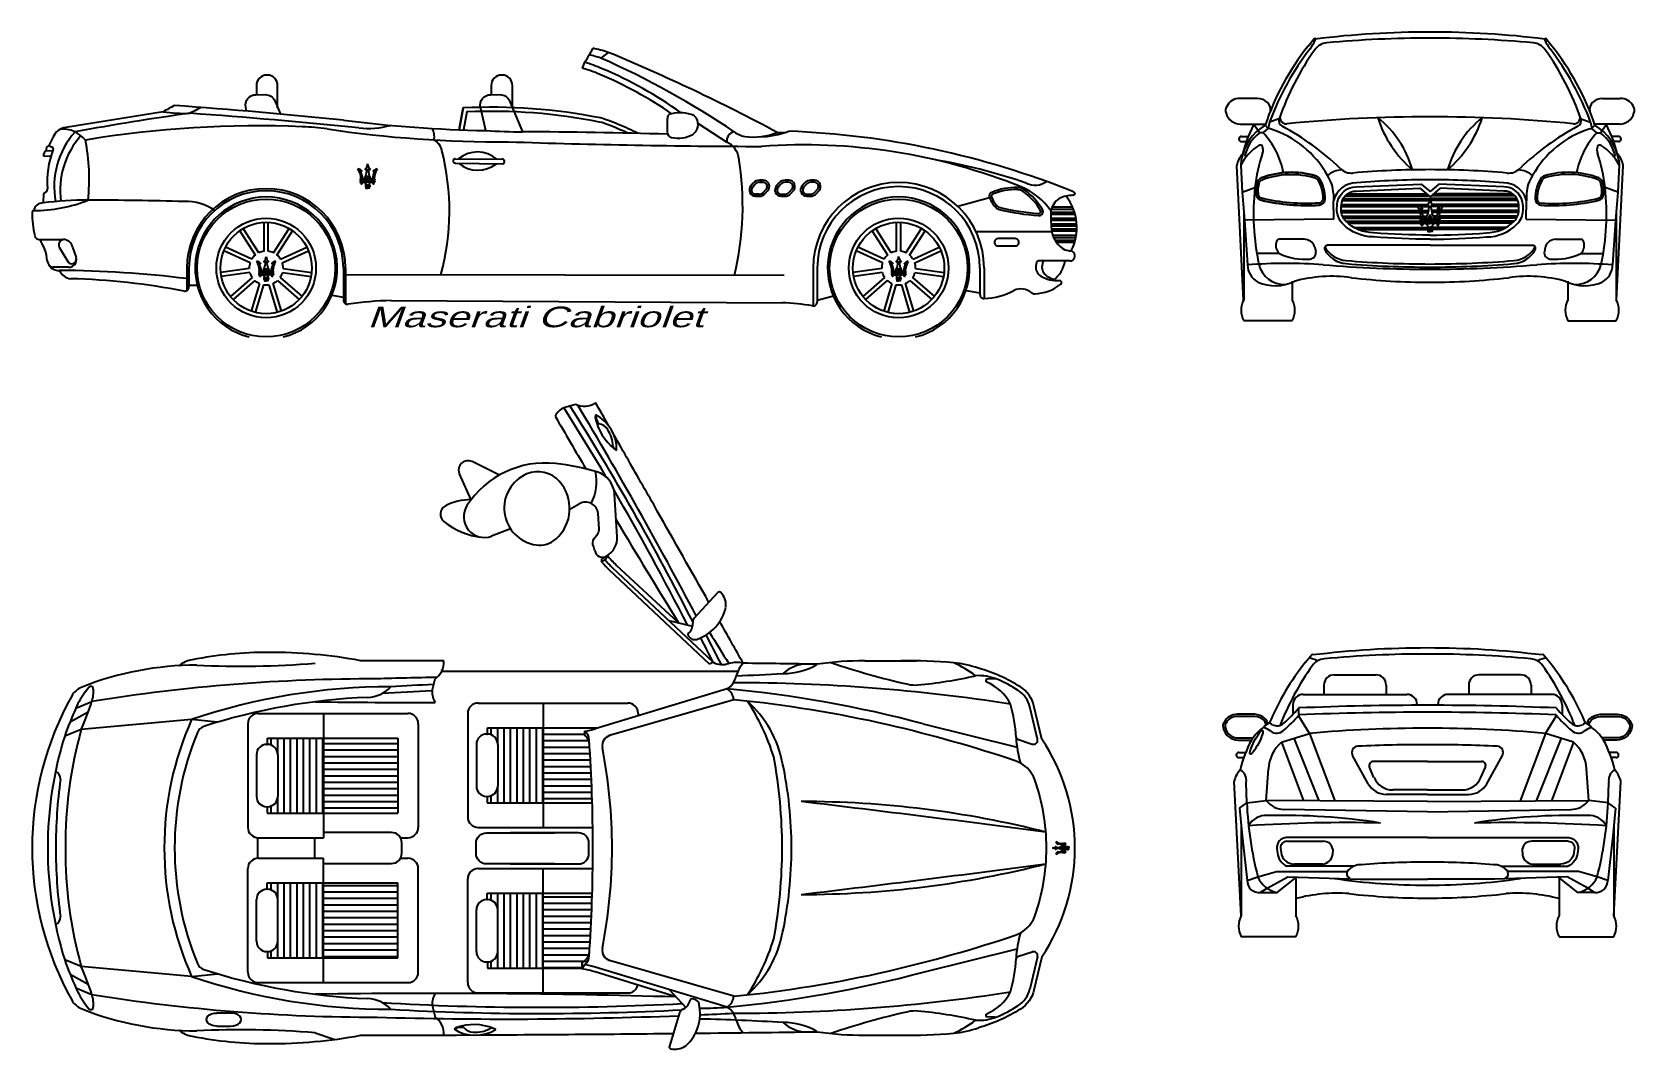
# Model space of a CAD drawing. Header units: millimetres. Extents: x 3916.07 to 3923.84, y 13081.45 to 13086.38.
import ezdxf

# ---------------------------------------------------------------- set-up
doc = ezdxf.new("R2010")
doc.units = ezdxf.units.MM
doc.layers.add('AUTOMOBILI', color=7, linetype='Continuous')
doc.layers.add('OMBRA', color=8, linetype='Continuous')
doc.layers.get('OMBRA').off()
doc.styles.add('MASERATI', font='', dxfattribs={"width": 1.5, "oblique": 20})
doc.styles.get('MASERATI').set_extended_font_data('Amaze')

# ---------------------------------------------------------------- blocks, each defined once
blk = doc.blocks.new('LOGO_MASERATI')
at = {"layer": 'AUTOMOBILI'}
for p, q in [((-0.64, -0.42), (-0.86, -0.42)), ((-0.51, -0.87), (0, -0.87)), ((-0.51, -0.88), (-0.51, -0.87)), ((-0.18, -0.42), (-0.41, -0.42)), ((-0.21, -1.23), (0, -1.23)), ((0.51, -0.87), (0, -0.87)), ((0.21, -1.23), (0, -1.23)), ((0.18, -0.42), (0.41, -0.42)), ((0.51, -0.88), (0.51, -0.87)), ((0.64, -0.42), (0.86, -0.42))]:
    blk.add_line(p, q, dxfattribs=at)
for points in [[(0, -0.49), (-0.94, -0.49), (-0.94, -0.55), (0, -0.55)], [(0, -0.77), (-0.94, -0.77), (-0.94, -0.83), (0, -0.83)], [(-0.85, -1.04), (-0.85, -0.87), (-0.64, -0.87)], [(0, -0.62), (-0.84, -0.62), (-0.84, -0.68), (0, -0.68)], [(0, -1.26), (-0.29, -1.26), (-0.29, -1.42), (0, -1.42)], [(0, -1.47), (-0.22, -1.47), (-0.22, -1.64), (0, -1.64)], [(0, -0.49), (0.94, -0.49), (0.94, -0.55), (0, -0.55)], [(0, -0.62), (0.84, -0.62), (0.84, -0.68), (0, -0.68)], [(0, -0.77), (0.94, -0.77), (0.94, -0.83), (0, -0.83)], [(0, -1.26), (0.29, -1.26), (0.29, -1.42), (0, -1.42)], [(0, -1.47), (0.22, -1.47), (0.22, -1.64), (0, -1.64)], [(0.85, -1.04), (0.85, -0.87), (0.64, -0.87)]]:
    blk.add_lwpolyline(points, dxfattribs=at)
for centre, radius, start, end in [((-3.18, -0.43), 2.32, 0.119, 33.7705), ((-1.28, 0.21), 0.65, 25.1698, 87.6349), ((-2.44, -0.44), 1.8, 0.4007, 34.3845), ((-0.96, 0.12), 0.454, 53.1726, 89.3862), ((-2.82, 0.88), 2.74, 331.5314, 0), ((-0.99, 1.55), 0.995, 309.4494, 357.0973), ((-0.53, 1.69), 0.923, 280.4418, 299.1273), ((0.99, 1.55), 0.995, 182.9027, 230.5506), ((2.82, 0.88), 2.74, 180, 208.4686), ((0.53, 1.69), 0.923, 240.8727, 259.5582), ((2.44, -0.44), 1.8, 145.6155, 179.5993), ((1.28, 0.21), 0.65, 92.3651, 154.8302), ((0.96, 0.12), 0.454, 90.6138, 126.8274), ((3.18, -0.43), 2.32, 146.2295, 179.881), ((-0.8, -0.89), 0.164, 252.1966, 5.8763), ((-0.49, -1.16), 0.28, 346.0741, 94.2612), ((-1.09, 0.21), 1.11, 324.798, 348.8001), ((1.09, 0.21), 1.11, 191.1999, 215.202), ((0.49, -1.16), 0.28, 85.7388, 193.9259), ((0.8, -0.89), 0.164, 174.1237, 287.8034)]:
    blk.add_arc(centre, radius, start, end, dxfattribs=at)
blk = doc.blocks.new('MAS_CABR_PIANTA')
at = {"layer": 'AUTOMOBILI'}
h = blk.add_hatch(dxfattribs=at)
h.set_pattern_fill('ANSI31', color=256, scale=0.25, angle=45, style=0)
h.set_pattern_definition([(90, (0.29417, 0.05), (-0.03125, 7e-18), [])])
h.paths.add_polyline_path([(-2.5754, 0.582), (-2.8464, 0.582), (-2.8464, 0.552, -0.414214), (-2.7964, 0.502), (-2.7964, 0.3, -0.414214), (-2.8464, 0.25), (-2.848, 0.25), (-2.848, 0.2184), (-2.5754, 0.2184)])
h = blk.add_hatch(dxfattribs=at)
h.set_pattern_fill('ANSI31', color=256, scale=0.25, angle=45, style=0)
h.set_pattern_definition([(90, (-0.771344, -2e-15), (-0.03125, 7e-18), [])])
h.paths.add_polyline_path([(-3.6409, 0.532), (-3.9119, 0.532), (-3.9119, 0.502, -0.414214), (-3.8619, 0.452), (-3.8619, 0.25, -0.414214), (-3.9119, 0.2), (-3.9135, 0.2), (-3.9135, 0.1684), (-3.6409, 0.1684)])
h = blk.add_hatch(dxfattribs=at)
h.set_pattern_fill('ANSI31', color=256, scale=0.25, angle=135, style=0)
h.set_pattern_definition([(180, (-0.771344, -2e-15), (-7e-18, -0.03125), [])])
h.paths.add_polyline_path([(-3.6409, 0.1684), (-3.2807, 0.1684), (-3.2807, 0.532), (-3.6409, 0.532)])
h = blk.add_hatch(dxfattribs=at)
h.set_pattern_fill('ANSI31', color=256, scale=0.25, angle=45, style=0)
h.set_pattern_definition([(270, (-0.771344, -1e-15), (-0.03125, -7e-18), [])])
h.paths.add_polyline_path([(-3.6409, -0.1684), (-3.9135, -0.1684), (-3.9135, -0.2), (-3.9119, -0.2, -0.414214), (-3.8619, -0.25), (-3.8619, -0.452, -0.414214), (-3.9119, -0.502), (-3.9119, -0.532), (-3.6409, -0.532)])
h = blk.add_hatch(dxfattribs=at)
h.set_pattern_fill('ANSI31', color=256, scale=0.25, angle=135, style=0)
h.set_pattern_definition([(180, (-0.771344, -1e-15), (-7e-18, 0.03125), [])])
h.paths.add_polyline_path([(-3.6409, -0.532), (-3.2807, -0.532), (-3.2807, -0.1684), (-3.6409, -0.1684)])
h = blk.add_hatch(dxfattribs=at)
h.set_pattern_fill('ANSI31', color=256, scale=0.25, angle=45, style=0)
h.set_pattern_definition([(270, (0.29417, -0.05), (-0.03125, -7e-18), [])])
h.paths.add_polyline_path([(-2.5754, -0.2184), (-2.848, -0.2184), (-2.848, -0.25), (-2.8464, -0.25, -0.414214), (-2.7964, -0.3), (-2.7964, -0.502, -0.414214), (-2.8464, -0.552), (-2.8464, -0.582), (-2.5754, -0.582)])
for p, q in [((-2.4764, 2.1332), (-2.4193, 2.1497)), ((-2.788, 1.8065), (-2.9206, 1.8715)), ((-2.925, 1.6872), (-2.9817, 1.8121)), ((-2.2176, 1.5086), (-2.2302, 1.7141)), ((-2.4477, 1.6408), (-2.401, 1.6675)), ((-2.3045, 1.5467), (-2.3102, 1.6196)), ((-2.7342, 1.5453), (-2.8264, 1.5107)), ((-2.3304, 1.4977), (-2.3116, 1.5225)), ((-2.2652, 1.416), (-2.2925, 1.4003)), ((-2.2652, 1.416), (-2.2765, 1.3953)), ((-2.2765, 1.3953), (-2.293, 1.3858)), ((-1.7696, 0.8899), (-2.2561, 1.3474)), ((-1.7531, 0.8994), (-2.2396, 1.3569)), ((-1.9199, 1.0904), (-2.2201, 1.3684)), ((-1.844, 1.1136), (-1.7294, 1.2372)), ((-1.9678, 1.1014), (-1.8521, 1.0749)), ((-3.0674, 0.857), (-1.6326, 0.857)), ((-1.7531, 0.8994), (-1.7696, 0.8899)), ((-1.0173, 0.9068), (-0.7669, 0.9068)), ((-4.7929, 0.7579), (-4.7769, 0.7783)), ((-3.1142, 0.7611), (-3.0999, 0.8187)), ((-0.3876, 0.8198), (-0.4246, 0.818)), ((-4.8395, 0.6779), (-4.7629, 0.7099)), ((-2.8914, 0.702), (-2.1657, 0.702)), ((-2.5754, 0.702), (-2.5754, 0.1)), ((-1.684, 0.7705), (-2.3235, 0.578)), ((-1.6523, 0.7184), (-2.2541, 0.5444)), ((-4.8682, 0.611), (-4.7797, 0.6591)), ((-4.2791, 0.6221), (-4.8138, 0.5745)), ((-3.9569, 0.652), (-3.2312, 0.652)), ((-3.6409, 0.652), (-3.6409, 0.05)), ((-2.9414, 0.652), (-2.9414, 0.15)), ((-2.1157, 0.652), (-2.1157, 0.6405)), ((-0.1812, 0.527), (-0.2179, 0.6833)), ((-4.8138, 0.5745), (-4.8943, 0.5418)), ((-4.0069, 0.602), (-4.0069, 0.1)), ((-3.1812, 0.602), (-3.1812, 0.1)), ((-2.8495, 0.552), (-2.8464, 0.552)), ((-2.8464, 0.582), (-2.3854, 0.582)), ((-2.8464, 0.552), (-2.8464, 0.582)), ((-2.3126, 0.5812), (-2.5754, 0.5812)), ((-2.3751, 0.55), (-2.5754, 0.55)), ((-2.3751, 0.5652), (-2.3751, 0.5462)), ((-0.7357, 0.6014), (-0.2803, 0.4888)), ((-3.915, 0.502), (-3.9119, 0.502)), ((-3.9119, 0.532), (-3.2807, 0.532)), ((-3.9119, 0.502), (-3.9119, 0.532)), ((-3.2807, 0.532), (-3.2807, 0.1684)), ((-2.8995, 0.502), (-2.8995, 0.3)), ((-2.7964, 0.502), (-2.7964, 0.3)), ((-2.3527, 0.5187), (-2.5754, 0.5187)), ((-2.3507, 0.4875), (-2.5754, 0.4875)), ((-0.2783, 0.5264), (-0.2068, 0.5034)), ((-3.965, 0.452), (-3.965, 0.25)), ((-3.8619, 0.452), (-3.8619, 0.25)), ((-2.3488, 0.4562), (-2.5754, 0.4562)), ((-2.347, 0.425), (-2.5754, 0.425)), ((-2.3453, 0.3937), (-2.5754, 0.3937)), ((-2.3438, 0.3625), (-2.5754, 0.3625)), ((-2.3424, 0.3312), (-2.5754, 0.3312)), ((-2.8495, 0.25), (-2.8464, 0.25)), ((-2.848, 0.25), (-2.848, 0.2184)), ((-2.3411, 0.3), (-2.5754, 0.3)), ((-2.34, 0.2687), (-2.5754, 0.2687)), ((-2.3389, 0.2375), (-2.5754, 0.2375)), ((-3.915, 0.2), (-3.9119, 0.2)), ((-3.9135, 0.2), (-3.9135, 0.1684)), ((-3.9135, 0.1684), (-3.2807, 0.1684)), ((-2.848, 0.2184), (-2.3384, 0.2184)), ((-2.8914, 0.1), (-2.3359, 0.1)), ((-3.9569, 0.05), (-3.6409, 0.05)), ((-3.6829, -0.05), (-3.6829, 0.05)), ((-3.2675, 0.05), (-3.2312, 0.05)), ((-3.9569, -0.05), (-3.6409, -0.05)), ((-3.6409, -0.652), (-3.6409, -0.05)), ((-3.2675, -0.05), (-3.2312, -0.05)), ((-4.0069, -0.602), (-4.0069, -0.1)), ((-3.1812, -0.602), (-3.1812, -0.1)), ((-2.9414, -0.652), (-2.9414, -0.15)), ((-2.8914, -0.1), (-2.3359, -0.1)), ((-2.5754, -0.702), (-2.5754, -0.1)), ((-3.915, -0.2), (-3.9119, -0.2)), ((-3.9135, -0.1684), (-3.2807, -0.1684)), ((-3.9135, -0.2), (-3.9135, -0.1684)), ((-3.2807, -0.532), (-3.2807, -0.1684)), ((-2.848, -0.2184), (-2.3384, -0.2184)), ((-2.848, -0.25), (-2.848, -0.2184)), ((-3.965, -0.452), (-3.965, -0.25)), ((-3.8619, -0.452), (-3.8619, -0.25)), ((-2.8995, -0.502), (-2.8995, -0.3)), ((-2.8495, -0.25), (-2.8464, -0.25)), ((-2.7964, -0.502), (-2.7964, -0.3)), ((-2.3389, -0.2375), (-2.5754, -0.2375)), ((-2.34, -0.2687), (-2.5754, -0.2687)), ((-2.3411, -0.3), (-2.5754, -0.3)), ((-2.3424, -0.3312), (-2.5754, -0.3312)), ((-2.3438, -0.3625), (-2.5754, -0.3625)), ((-2.3453, -0.3937), (-2.5754, -0.3937)), ((-2.347, -0.425), (-2.5754, -0.425)), ((-2.3488, -0.4562), (-2.5754, -0.4562)), ((-4.8138, -0.5745), (-4.8943, -0.5418)), ((-3.915, -0.502), (-3.9119, -0.502)), ((-3.9119, -0.502), (-3.9119, -0.532)), ((-3.9119, -0.532), (-3.2807, -0.532)), ((-2.3507, -0.4875), (-2.5754, -0.4875)), ((-2.3527, -0.5187), (-2.5754, -0.5187)), ((-0.7357, -0.6014), (-0.2803, -0.4888)), ((-0.2783, -0.5264), (-0.2068, -0.5034)), ((-0.1812, -0.527), (-0.2179, -0.6833)), ((-4.8682, -0.611), (-4.7797, -0.6591)), ((-4.2791, -0.6221), (-4.8138, -0.5745)), ((-2.8495, -0.552), (-2.8464, -0.552)), ((-2.8464, -0.552), (-2.8464, -0.582)), ((-2.8464, -0.582), (-2.3854, -0.582)), ((-2.3608, -0.55), (-2.5754, -0.55)), ((-2.3849, -0.5812), (-2.5754, -0.5812)), ((-2.3874, -0.5853), (-2.3874, -0.5539)), ((-2.3874, -0.5853), (-2.3751, -0.5652)), ((-1.9328, -0.7216), (-2.3237, -0.6006)), ((-1.684, -0.7705), (-2.3235, -0.578)), ((-1.6523, -0.7184), (-2.2541, -0.5444)), ((-4.8395, -0.6779), (-4.7629, -0.7099)), ((-3.9569, -0.652), (-3.2312, -0.652)), ((-1.9663, -0.6855), (-1.8854, -0.7726)), ((-4.7929, -0.7579), (-4.7769, -0.7783)), ((-3.1142, -0.7611), (-3.0999, -0.8187)), ((-2.8914, -0.702), (-2.1657, -0.702)), ((-4.0897, -0.7998), (-4.1569, -0.7998)), ((-1.9149, -0.7989), (-1.9647, -0.9599)), ((-0.3876, -0.8198), (-0.4246, -0.818)), ((-4.1569, -0.8625), (-4.0901, -0.8625)), ((-3.6811, -0.8946), (-3.5857, -0.9271)), ((-1.0173, -0.9068), (-0.7669, -0.9068))]:
    blk.add_line(p, q, dxfattribs=at)
for points in [[(-0.1606, 0.5269), (-0.1984, 0.6879, 0.196354), (-0.2642, 0.7803, 0.07245), (-0.4664, 0.8705)], [(-3.6409, -0.075), (-3.3108, -0.075, 0.414214), (-3.2608, -0.025), (-3.2608, 0.025, 0.414214), (-3.3108, 0.075), (-3.6409, 0.075)], [(-2.5214, -0.077), (-2.8515, -0.077, -0.414214), (-2.9015, -0.027), (-2.9015, 0.023, -0.414214), (-2.8515, 0.073), (-2.5214, 0.073)], [(-2.7345, -0.077), (-2.4044, -0.077, 0.414214), (-2.3544, -0.027), (-2.3544, 0.023, 0.414214), (-2.4044, 0.073), (-2.7345, 0.073)], [(-0.1606, -0.5269), (-0.1984, -0.6879, -0.196354), (-0.2642, -0.7803, -0.07245), (-0.4664, -0.8705)]]:
    blk.add_lwpolyline(points, format="xyb", dxfattribs=at)
blk.add_lwpolyline([(-3.9608, 0.0502), (-3.9608, -0.0502)], dxfattribs=at)
for centre, radius, start, end in [((-2.4324, 2.047), 0.0968, 117.04844, 152.22635), ((-13.3628, -4.7596), 12.8851, 30.58567, 32.34037), ((-13.3628, -4.7596), 12.9151, 26.96477, 32.30163), ((-2.3773, 2.24), 0.0996, 245.02036, 303.43045), ((-20.78, -8.8487), 21.4099, 27.76134, 30.89734), ((-2.2153, 2.1151), 0.1091, 188.54712, 213.69322), ((-2.4067, 1.9322), 0.1865, 357.88246, 63.38619), ((-167.09, -92.0879), 189.8168, 29.730607, 29.768945), ((32.3085, 22.2076), 40.2184, 210.0103, 210.43153), ((-2.3168, 2.0869), 0.00713, 135.37144, 193.44103), ((-2.0703, 2.1354), 0.2583, 191.18401, 231.97382), ((-2.3141, 1.9973), 0.0579, 29.17225, 81.95847), ((-2.3741, 1.946), 0.1362, 0.13645, 35.69908), ((-2.205, 1.9561), 0.0344, 196.35008, 243.51556), ((-167.09, -92.0879), 189.8168, 29.62952, 29.7147), ((-2.9405, 1.8308), 0.0453, 63.89878, 204.4247), ((-2.5656, 1.4128), 0.4522, 83.80751, 147.0958), ((-2.5852, 1.6459), 0.1798, 112.746, 261.956), ((-2.6012, 1.6839), 0.1385, 41.79708, 112.746), ((-2.6389, 0.7375), 1.1317, 73.4031, 83.80751), ((-2.5448, 1.7758), 0.2278, 332.0521, 12.112), ((-2.35, 1.7068), 0.12, 3.50757, 73.4031), ((-2.6453, 1.6446), 0.1976, 311.7514, 41.79708), ((-13.3628, -4.7596), 12.8851, 26.95295, 30.25479), ((-11.0722, -3.4282), 10.3677, 29.21623, 30), ((-3.0298, 1.6167), 0.0443, 119.0732, 231.1184), ((-2.929, 1.4354), 0.2519, 89.09031, 119.0732), ((-2.8614, 1.6042), 0.0998, 147.0958, 290.5492), ((-2.3708, 1.6148), 0.0608, 4.5143, 119.7562), ((-167.09, -92.0879), 189.8168, 29.433293, 29.586711), ((-2.8325, 1.8615), 0.3588, 231.1184, 263.572), ((32.3085, 22.2076), 40.2184, 210.84155, 211.67249), ((-2.5936, 1.5867), 0.12, 261.956, 311.7514), ((-2.3039, 1.4776), 0.0332, 142.7892, 208.134), ((-2.3397, 1.5439), 0.0354, 322.7892, 4.5143), ((-2.32, 1.5023), 0.1026, 299.5813, 3.50757), ((-2.3951, 1.4289), 0.0702, 9.25509, 28.134), ((-2.2882, 1.4463), 0.0381, 189.2551, 299.5813), ((-2.3556, 1.3952), 0.0633, 351.45003, 4.59063), ((-1.8804, 1.7353), 0.5, 219.68168, 227.20108), ((-1.8999, 1.7262), 0.52, 220.89197, 226.75878), ((-1.8834, 1.7357), 0.52, 220.89197, 226.75878), ((-1.8994, 1.2136), 0.2135, 287.97636, 347.04456), ((-1.7221, 1.2304), 0.01, 43.19469, 137.16556), ((-1.78, 1.176), 0.0895, 356.65597, 43.19469), ((-1.7207, 1.1725), 0.03, 347.04456, 356.65597), ((-1.9084, 1.0834), 0.057, 307.81579, 6.48771), ((-1.822, 1.0932), 0.03, 137.16556, 186.48771), ((-167.09, -92.0879), 189.8168, 29.331038, 29.401049), ((-1.8704, 1.0344), 0.005, 127.81579, 203.28453), ((-1.8374, 1.0486), 0.0409, 203.28453, 240.2378), ((-1.8428, 1.0391), 0.03, 240.2378, 287.97636), ((-2.9141, 0.3664), 1.2775, 24.65922, 30.64433), ((-20.78, -8.8487), 21.4099, 27.05303, 27.48512), ((6.4108, 6.0092), 9.5694, 211.25514, 212.31221), ((-3.908, -0.9747), 1.9222, 90, 101.04022), ((-3.8991, -1.4698), 2.4173, 79.54805, 90.21158), ((-4.2548, -0.6233), 1.5088, 90, 111.58387), ((-4.2485, 0.7628), 0.1517, 100.49403, 127.51049), ((-4.0436, 5.6811), 4.8002, 267.47756, 274.33074), ((-3.8231, -188.9091), 189.8168, 89.768945, 89.890573), ((-3.157, 0.9003), 0.0996, 305.02036, 3.43045), ((-1.7084, 0.9882), 0.0994, 243.29114, 288.58628), ((-1.6402, 0.7526), 0.146, 76.84369, 104.51603), ((-1.5004, 0.7949), 0.146, 136.84369, 164.51603), ((-3.8231, -188.9091), 189.8168, 89.222748, 89.331038), ((-1.296, 0.7153), 0.1759, 92.22031, 132.08214), ((-1.4057, 1.1461), 0.3004, 268.4332, 301.6199), ((-1.0173, -0.7127), 1.6195, 90, 98.1981), ((-0.0052, 4.3558), 3.6521, 251.20312, 257.30503), ((-0.8055, -1.455), 2.3621, 84.695, 90.93555), ((-0.6439, 0.3506), 0.5494, 71.14686, 84.06272), ((-0.8379, 0.3507), 0.6012, 53.60117, 65.33743), ((-4.7731, 0.6868), 0.1, 111.58387, 150.79743), ((-4.7674, 0.7709), 0.0121, 10.93035, 141.97309), ((-3.3811, -7.9481), 8.7676, 90, 99.06779), ((-3.314, -2.2231), 3.0044, 90, 108.73865), ((-3.435, 0.8946), 0.1658, 272.68366, 316.90784), ((-2.7554, -20.5813), 21.4099, 90.89734, 91.67471), ((-2.588, -12.1133), 12.9151, 92.30163, 93.2224), ((-1.7385, 0.8536), 0.0994, 303.29114, 348.58628), ((-1.6547, -7.9857), 8.786, 81.21194, 90), ((-2.0272, 10.3955), 9.5694, 272.31221, 273.67459), ((-0.7749, 0.9393), 0.15, 257.30503, 275.14781), ((-0.9477, 2.8583), 2.0768, 275.14781, 282.98235), ((-0.4697, 0.5777), 0.2571, 69.26249, 92.55665), ((-0.4242, 0.81), 0.008, 92.82878, 248.76019), ((-0.5048, 0.6026), 0.2145, 26.16183, 68.76019), ((-0.3866, 0.7998), 0.02, 66.65804, 92.82878), ((-0.675, 0.1315), 0.7479, 57.6586, 66.65804), ((-3.5444, 0), 1.5076, 150.79743, 180), ((-4.5239, 0.5476), 0.3415, 141.97309, 157.55464), ((-5.8675, 1.0476), 1.1551, 335.82258, 343.00376), ((-4.8905, 0.757), 0.136, 339.75009, 6.83588), ((-3.314, -2.2231), 2.9543, 92.19781, 107.86412), ((-3.1066, 40.9229), 40.2184, 269.18408, 270.0103), ((-2.588, -12.1133), 12.8851, 92.34037, 93.41727), ((-3.0175, 0.7561), 0.0968, 177.04844, 212.22635), ((-2.8914, 0.652), 0.05, 90, 180), ((-2.1657, 0.652), 0.05, 0, 90), ((-1.7281, 0.708), 0.0766, 7.83853, 54.7875), ((-2.2068, -4.9051), 5.6997, 75.04288, 84.73736), ((-2.2862, -5.5438), 6.2942, 77.3157, 84.21963), ((-1.9407, 0.3113), 0.5337, 10.65357, 48.57703), ((-2.4292, 0.1471), 1.0134, 16.84681, 33.84677), ((-0.3445, 0.6535), 0.13, 13.22283, 57.6586), ((-3.3055, -0.0181), 1.6845, 155.59337, 160.58624), ((-2.8877, 0), 1.5242, 155.90974, 180), ((-4.6132, -3.1838), 3.8206, 83.10459, 84.98426), ((-3.9569, 0.602), 0.05, 90, 180), ((-3.2312, 0.602), 0.05, 0, 90), ((-0.9231, 0.5118), 0.6383, 2.13545, 16.88447), ((-2.8012, 0.0131), 2.0894, 164.41464, 180.35985), ((-2.8877, 0), 1.474, 157.66327, 180), ((-4.2049, 0.5412), 0.05, 107.86412, 157.66327), ((-2.8495, 0.502), 0.05, 90, 180), ((-2.8464, 0.502), 0.05, 0, 90), ((-2.4734, 1.0759), 0.52, 280.89197, 286.75878), ((-2.4055, 0.5224), 0.0525, 0, 54.67088), ((-2.4146, 0.4967), 0.0633, 0, 51.45003), ((-2.2403, 0.4963), 0.05, 106.1299, 191.03431), ((-2.5721, -6.474), 7.2649, 71.68323, 76.72691), ((-3.1513, 0), 1.8252, 162.73201, 180), ((-3.915, 0.452), 0.05, 90, 180), ((-3.9119, 0.452), 0.05, 0, 90), ((-10.05, 0), 7.7147, 0, 3.88258), ((-4.7856, 0), 2.5432, 0, 11.03431), ((-0.2753, 0.536), 0.01, 182.13545, 252.12129), ((0.3066, 0.5752), 0.5932, 183.83322, 196.00313), ((-0.2007, 0.5224), 0.02, 252.12129, 13.22283), ((-0.9446, 0), 0.9446, 360, 33.90623), ((-3.8022, 0), 2.384, 0, 10.65474), ((-3.3419, 0), 1.9689, 0, 12.01855), ((-0.3361, 0.2804), 0.15, 19.4662, 71.68323), ((-4.961, 0.3326), 0.0461, 0, 60.29723), ((-2.4616, 0), 2.4757, 172.28039, 180), ((-1.1294, 0), 0.9914, 0, 19.4662), ((-3.915, 0.25), 0.05, 180, 270), ((-3.9119, 0.25), 0.05, 270, 0), ((-2.8495, 0.3), 0.05, 180, 270), ((-2.8464, 0.3), 0.05, 270, 0), ((-1.3259, -4.5991), 4.8242, 75.78219, 90), ((-16.3076, -124.7271), 125.8471, 82.619283, 83.162907), ((-3.9569, 0.1), 0.05, 180, 270), ((-3.2312, 0.1), 0.05, 270, 0), ((-2.8914, 0.15), 0.05, 180, 270), ((-10.05, 0), 7.7147, 356.11742, 0), ((-3.8022, 0), 2.384, 349.34526, 0), ((-3.3419, 0), 1.9689, 347.98145, 0), ((-1.1294, 0), 0.9914, 340.5338, 0), ((-0.9446, 0), 0.9446, 326.09377, 0), ((-3.5444, 0), 1.5076, 180, 209.20257), ((-3.1513, 0), 1.8252, 180, 197.26799), ((-2.4616, 0), 2.4757, 180, 187.71961), ((-2.8012, -0.0131), 2.0894, 179.64015, 195.58536), ((-2.8877, 0), 1.5242, 180, 204.09026), ((-2.8877, 0), 1.474, 180, 202.33673), ((-3.9569, -0.1), 0.05, 90, 180), ((-3.2312, -0.1), 0.05, 0, 90), ((-4.7856, 0), 2.5432, 348.96569, 0), ((-1.3259, 4.5991), 4.8242, 270, 284.21781), ((-16.3076, 124.7271), 125.8471, 276.837093, 277.380717), ((-2.8914, -0.15), 0.05, 90, 180), ((-3.915, -0.25), 0.05, 90, 180), ((-3.9119, -0.25), 0.05, 0, 90), ((-2.8495, -0.3), 0.05, 90, 180), ((-2.8464, -0.3), 0.05, 0, 90), ((-4.961, -0.3326), 0.0461, 299.70277, 360), ((-0.3361, -0.2804), 0.15, 288.31677, 340.5338), ((-3.915, -0.452), 0.05, 180, 270), ((-3.9119, -0.452), 0.05, 270, 0), ((-1.9407, -0.3113), 0.5337, 311.42297, 349.34643), ((-2.4292, -0.1471), 1.0134, 326.15323, 343.15319), ((-2.5721, 6.474), 7.2649, 283.27309, 288.31677), ((0.3066, -0.5752), 0.5932, 163.99687, 176.16678), ((-3.3055, 0.0181), 1.6845, 199.41376, 204.40663), ((-2.8495, -0.502), 0.05, 180, 270), ((-2.8464, -0.502), 0.05, 270, 0), ((-2.4146, -0.4967), 0.0633, 295.40937, 360), ((-2.4055, -0.5224), 0.0525, 305.32912, 360), ((-2.2403, -0.4963), 0.05, 168.96569, 253.8701), ((-0.9231, -0.5118), 0.6383, 343.11553, 357.86455), ((-0.2753, -0.536), 0.01, 107.87871, 177.86455), ((-0.2007, -0.5224), 0.02, 346.77717, 107.87871), ((-5.8675, -1.0476), 1.1551, 16.99624, 24.17742), ((-4.6132, 3.1838), 3.8206, 275.01574, 276.89541), ((-4.2049, -0.5412), 0.05, 202.33673, 252.13588), ((-3.314, 2.2231), 2.9543, 252.13588, 267.80219), ((-3.9569, -0.602), 0.05, 180, 270), ((-3.2312, -0.602), 0.05, 270, 0), ((-2.4715, -1.0782), 0.5, 72.79892, 80.31832), ((-2.4734, -1.0759), 0.52, 73.24122, 79.10803), ((-2.2068, 4.9051), 5.6997, 275.26264, 284.95712), ((-2.2862, 5.5438), 6.2942, 275.78037, 282.6843), ((-4.5239, -0.5476), 0.3415, 202.44536, 218.02691), ((-3.314, 2.2231), 3.0044, 251.26135, 270), ((-2.8914, -0.652), 0.05, 180, 270), ((-2.1657, -0.652), 0.05, 270, 345.49052), ((-1.6547, 7.9857), 8.786, 270, 278.78806), ((-0.5048, -0.6026), 0.2145, 291.23981, 333.83817), ((-0.3445, -0.6535), 0.13, 302.3414, 346.77717), ((-4.7731, -0.6868), 0.1, 209.20257, 248.41613), ((-4.7674, -0.7709), 0.0121, 218.02691, 349.06965), ((-4.8905, -0.757), 0.136, 353.16412, 20.24991), ((-3.3811, 7.9481), 8.7676, 260.93221, 270), ((-3.1066, -40.9229), 40.2184, 88.32751, 90.81592), ((-3.435, -0.8946), 0.1658, 43.09216, 87.31634), ((-2.588, 12.1133), 12.8851, 266.58273, 273.04705), ((-3.0175, -0.7561), 0.0968, 147.77365, 182.95156), ((-1.921, -0.728), 0.057, 293.51229, 352.18421), ((-2.0293, -0.8009), 0.2135, 312.95544, 12.02364), ((-1.8596, -0.7364), 0.005, 96.71547, 172.18421), ((-1.8553, -0.7721), 0.0409, 59.7622, 96.71547), ((-1.8498, -0.7627), 0.03, 12.02364, 59.7622), ((-1.8029, 0.5014), 1.2775, 269.35567, 275.34078), ((-1.7281, -0.708), 0.0766, 305.2125, 352.16147), ((-1.7385, -0.8536), 0.0994, 11.41372, 56.70886), ((-0.675, -0.1315), 0.7479, 293.34196, 302.3414), ((-4.2548, 0.6233), 1.5088, 248.41613, 270), ((-2.7554, 20.5813), 21.4099, 268.32529, 272.23866), ((-2.588, 12.1133), 12.9151, 266.7776, 273.03523), ((-3.157, -0.9003), 0.0996, 356.56955, 54.97964), ((-1.8863, -0.8078), 0.03, 113.51229, 162.83444), ((-2.0272, -10.3955), 9.5694, 86.32541, 88.74486), ((-2.7554, 20.5813), 21.4099, 272.51488, 272.94697), ((-1.5004, -0.7949), 0.146, 195.48397, 223.15631), ((-1.4057, -1.1461), 0.3004, 58.3801, 91.5668), ((-1.296, -0.7153), 0.1759, 227.91786, 267.77969), ((-0.0052, -4.3558), 3.6521, 102.69497, 108.79688), ((-0.7749, -0.9393), 0.15, 84.85219, 102.69497), ((-0.9477, -2.8583), 2.0768, 77.01765, 84.85219), ((-0.8379, -0.3507), 0.6012, 294.66257, 306.39883), ((-0.4697, -0.5777), 0.2571, 267.44335, 290.73751), ((-0.4242, -0.81), 0.008, 111.23981, 267.17122), ((-0.3866, -0.7998), 0.02, 267.17122, 293.34196), ((-4.2485, -0.7628), 0.1517, 232.48951, 259.50597), ((-3.908, 0.9747), 1.9222, 258.95978, 270), ((-4.0436, -5.6811), 4.8002, 85.66926, 92.52244), ((-3.8991, 1.4698), 2.4173, 269.78842, 280.45195), ((-3.8231, 188.9091), 189.8168, 270.109427, 270.269393), ((-2.9679, -0.9781), 0.1091, 86.30678, 111.45288), ((-2.9052, -0.7209), 0.1865, 236.61381, 302.11754), ((-2.9942, -0.8761), 0.00713, 106.55897, 164.62856), ((-2.913, -1.1138), 0.2583, 68.02618, 108.81599), ((-2.9153, -0.8336), 0.0579, 218.04153, 270.82775), ((-2.9009, -0.756), 0.1362, 264.30092, 299.86355), ((-3.8231, 188.9091), 189.8168, 270.2853, 270.37048), ((-2.825, -0.9075), 0.0344, 56.48444, 103.64992), ((-2.5957, 9.4639), 10.3677, 270, 270.78377), ((-3.8231, 188.9091), 189.8168, 270.413289, 270.566707), ((-3.8231, 188.9091), 189.8168, 270.598951, 270.777252), ((-1.0173, 0.7127), 1.6195, 261.8019, 270), ((-0.8055, 1.455), 2.3621, 269.06445, 275.305), ((-0.6439, -0.3506), 0.5494, 275.93728, 288.85314), ((-1.9551, -0.9629), 0.01, 162.83444, 256.80531), ((-1.937, -0.8855), 0.0895, 256.80531, 303.34403), ((-1.9043, -0.9352), 0.03, 303.34403, 312.95544)]:
    blk.add_arc(centre, radius, start, end, dxfattribs=at)
at = {"layer": 'AUTOMOBILI', "extrusion": (0, 0, -1)}
blk.add_ellipse((-4.1569, -0.8311), major_axis=(0.0509, 0), ratio=0.616704, start_param=1.570796, end_param=4.712389, dxfattribs=at)
at = {"layer": 'AUTOMOBILI'}
blk.add_ellipse((-4.0901, -0.8311), major_axis=(-0.0509, 0), ratio=0.616704, start_param=1.570796, end_param=4.712389, dxfattribs=at)
at = {"layer": 'OMBRA', "xscale": 0.025, "yscale": 0.025, "zscale": 0.025, "rotation": 90}
blk.add_blockref('LOGO_MASERATI', (-0.0703, 0), dxfattribs=at)
blk = doc.blocks.new('MAS_CABR_LATO')
at = {"layer": 'AUTOMOBILI'}
for p, q in [((-1.4816, 1.3985), (-1.4993, 1.3668)), ((-1.5223, 1.3306), (-1.5337, 1.3026)), ((-1.4064, 1.3786), (-1.4429, 1.3511)), ((-3.5636, 1.0912), (-4.0353, 1.0154)), ((-2.1284, 1.0037), (-2.1093, 1.1093)), ((-1.1205, 1.0582), (-1.1205, 0.9934)), ((-0.9718, 1.0333), (-0.8315, 0.9432)), ((-4.0961, 0.9693), (-4.1173, 0.9268)), ((-0.5884, 0.9906), (-0.5493, 0.9906)), ((-4.1069, 0.8741), (-4.1423, 0.8765)), ((-4.0979, 0.9003), (-4.1291, 0.9024)), ((-4.1173, 0.9268), (-4.1006, 0.9192)), ((-2.1487, 0.8637), (-1.9218, 0.8616)), ((-2.1473, 0.8424), (-1.9172, 0.8389)), ((-0.7085, 0.7248), (-0.6964, 0.7387)), ((-0.674, 0.7491), (-0.656, 0.7491)), ((-0.6413, 0.7156), (-0.6539, 0.7018)), ((-4.1434, 0.6957), (-4.1448, 0.6495)), ((-0.6768, 0.6915), (-0.6937, 0.6917)), ((0.2861, 0.6333), (0.4404, 0.675)), ((0.7435, 0.6299), (0.8426, 0.6299)), ((0.854, 0.6964), (0.854, 0.694)), ((-3.074, 0.4154), (-3.074, 0.5551)), ((-3.054, 0.4154), (-3.054, 0.5551)), ((-0.01, 0.4154), (-0.01, 0.5551)), ((0.01, 0.4154), (0.01, 0.5551)), ((0.7368, 0.6053), (0.852, 0.6053)), ((0.7368, 0.5953), (0.8549, 0.5953)), ((0.7372, 0.5751), (0.8595, 0.5751)), ((0.7376, 0.5651), (0.8612, 0.5651)), ((0.7386, 0.5478), (0.863, 0.5478)), ((0.7395, 0.6199), (0.8468, 0.6199)), ((-4.1628, 0.4721), (-4.047, 0.4726)), ((-3.1164, 0.3971), (-3.1919, 0.5146)), ((-3.0996, 0.4079), (-3.1751, 0.5254)), ((-3.0284, 0.4079), (-2.9529, 0.5254)), ((-3.0116, 0.3971), (-2.9361, 0.5146)), ((-0.0524, 0.3971), (-0.1279, 0.5146)), ((-0.0356, 0.4079), (-0.1111, 0.5254)), ((0.0356, 0.4079), (0.1111, 0.5254)), ((0.0524, 0.3971), (0.1279, 0.5146)), ((0.742, 0.5091), (0.3752, 0.5091)), ((0.7393, 0.5378), (0.8635, 0.5378)), ((0.7405, 0.5237), (0.8634, 0.5237)), ((0.7415, 0.5137), (0.8629, 0.5137)), ((0.7464, 0.4924), (0.8605, 0.4924)), ((0.7503, 0.4824), (0.8586, 0.4824)), ((0.7568, 0.4695), (0.8556, 0.4695)), ((-4.0675, 0.4357), (-4.0255, 0.3657)), ((-4.0016, 0.4357), (-3.9847, 0.3842)), ((-3.1421, 0.3587), (-3.2693, 0.4168)), ((-3.1338, 0.3769), (-3.2609, 0.435)), ((-2.9942, 0.3769), (-2.8671, 0.435)), ((-2.9859, 0.3587), (-2.8587, 0.4168)), ((-0.0781, 0.3587), (-0.2053, 0.4168)), ((-0.0698, 0.3769), (-0.1969, 0.435)), ((0.0698, 0.3769), (0.1969, 0.435)), ((0.0781, 0.3587), (0.2053, 0.4168)), ((0.7633, 0.4595), (0.8528, 0.4595)), ((-4.0212, 0.3379), (-4.0972, 0.3382)), ((-3.4481, 0.3341), (-3.4481, 0.2249)), ((-3.4381, 0.3341), (-3.4381, 0.2422)), ((-3.1459, 0.3324), (-3.2842, 0.3125)), ((-3.1431, 0.3126), (-3.2814, 0.2927)), ((-2.9849, 0.3126), (-2.8466, 0.2927)), ((-2.9821, 0.3324), (-2.8438, 0.3125)), ((-2.69, 0.3341), (-2.69, 0.1785)), ((-2.6799, 0.3341), (-2.6799, 0.1612)), ((-0.4141, 0.3341), (-0.4141, 0.1504)), ((-0.3941, 0.3341), (-0.3941, 0.1704)), ((-0.0819, 0.3324), (-0.2202, 0.3125)), ((-0.0791, 0.3126), (-0.2174, 0.2927)), ((0.0791, 0.3126), (0.2174, 0.2927)), ((0.0819, 0.3324), (0.2202, 0.3125)), ((0.394, 0.3341), (0.394, 0.2061)), ((0.414, 0.3341), (0.414, 0.1861)), ((0.6675, 0.3598), (0.6652, 0.3454)), ((0.83, 0.3682), (0.6773, 0.3682)), ((0.6973, 0.3598), (0.6951, 0.3454)), ((-3.3973, 0.2488), (-3.4381, 0.2488)), ((-3.132, 0.2883), (-3.2376, 0.1968)), ((-3.1189, 0.2732), (-3.2245, 0.1817)), ((-3.0965, 0.2588), (-3.1359, 0.1247)), ((-3.0773, 0.2532), (-3.1167, 0.1191)), ((-3.0507, 0.2532), (-3.0113, 0.1191)), ((-3.0315, 0.2588), (-2.9921, 0.1247)), ((-3.0091, 0.2732), (-2.9035, 0.1817)), ((-2.996, 0.2883), (-2.8904, 0.1968)), ((-2.6799, 0.3022), (-0.5544, 0.2991)), ((-0.068, 0.2883), (-0.1736, 0.1968)), ((-0.0549, 0.2732), (-0.1605, 0.1817)), ((-0.0325, 0.2588), (-0.0719, 0.1247)), ((-0.0133, 0.2532), (-0.0527, 0.1191)), ((0.0133, 0.2532), (0.0527, 0.1191)), ((0.0325, 0.2588), (0.0719, 0.1247)), ((0.0549, 0.2732), (0.1605, 0.1817)), ((0.068, 0.2883), (0.1736, 0.1968)), ((-2.7462, 0.2021), (-2.69, 0.1929)), ((-2.4584, 0.1767), (-0.5628, 0.1656)), ((-0.3159, 0.1978), (-0.3941, 0.1769)), ((0.3266, 0.2259), (0.394, 0.2132))]:
    blk.add_line(p, q, dxfattribs=at)
for points in [[(-1.0535, 1.0858, 0.05606), (-1.4362, 1.2992, 0.03597), (-1.5223, 1.3306, 0.03597)], [(-3.0083, 1.1105), (-3.0083, 1.2185, 0.414214), (-3.0583, 1.2685), (-3.0613, 1.2685, 0.414214), (-3.1113, 1.2185), (-3.1113, 1.1735)], [(-1.8709, 1.1105), (-1.8709, 1.2185, 0.414214), (-1.9209, 1.2685), (-1.924, 1.2685, 0.414214), (-1.974, 1.2185), (-1.974, 1.1735)], [(-1.0996, 1.0815, 0.051569), (-1.4482, 1.2717, 0.03748), (-1.5337, 1.3026, 0.03748)], [(-3.1586, 1.094), (-3.1627, 1.1124, -0.478781), (-3.1144, 1.1735), (-3.0687, 1.1739, -0.303077), (-3.0223, 1.1434), (-2.9952, 1.0797)], [(-1.9998, 0.9999), (-2.0254, 1.1124, -0.478781), (-1.9771, 1.1735), (-1.9314, 1.1739, -0.303077), (-1.8849, 1.1434), (-1.8215, 0.9943)], [(-1.2616, 0.986, 0.01379), (-1.3586, 1.0298, 0.03748), (-1.4442, 1.0608, 0.061767), (-2.1093, 1.1093), (-2.1284, 1.0037)], [(-1.3108, 0.9871, 0.007962), (-1.3666, 1.0115, 0.037267), (-1.4489, 1.0413, 0.060216), (-2.0925, 1.0901), (-2.1082, 1.0029)]]:
    blk.add_lwpolyline(points, format="xyb", dxfattribs=at)
for points in [[(-0.656, 0.7591), (-0.6738, 0.7591, 0.246403), (-0.7041, 0.745), (-0.716, 0.7314, 0.640216), (-0.6938, 0.6817), (-0.677, 0.6815, 0.229126), (-0.6463, 0.6952), (-0.6339, 0.7089, 0.651144)], [(-0.656, 0.7491), (-0.674, 0.7491, 0.251751), (-0.6964, 0.7387), (-0.7085, 0.7248, 0.640216), (-0.6937, 0.6917), (-0.6768, 0.6915, 0.231532), (-0.6539, 0.7018), (-0.6413, 0.7156, 0.651144)], [(-0.5318, 0.7591), (-0.5495, 0.7591, 0.246403), (-0.5799, 0.745), (-0.5918, 0.7314, 0.640216), (-0.5695, 0.6817), (-0.5528, 0.6815, 0.229126), (-0.5221, 0.6952), (-0.5096, 0.7089, 0.651144)], [(-0.5318, 0.7491), (-0.5498, 0.7491, 0.251751), (-0.5722, 0.7387), (-0.5843, 0.7248, 0.640216), (-0.5694, 0.6917), (-0.5526, 0.6915, 0.231532), (-0.5296, 0.7018), (-0.517, 0.7156, 0.651144)], [(-0.4076, 0.7591), (-0.4253, 0.7591, 0.246403), (-0.4557, 0.745), (-0.4676, 0.7314, 0.640216), (-0.4453, 0.6817), (-0.4286, 0.6815, 0.229126), (-0.3979, 0.6952), (-0.3854, 0.7089, 0.651144)], [(-0.4076, 0.7491), (-0.4256, 0.7491, 0.251751), (-0.4479, 0.7387), (-0.46, 0.7248, 0.640216), (-0.4452, 0.6917), (-0.4284, 0.6915, 0.231532), (-0.4054, 0.7018), (-0.3928, 0.7156, 0.651144)], [(0.6091, 0.7126, 0.146215), (0.5766, 0.7236, 0.109933), (0.4513, 0.7006, 0.404082), (0.4404, 0.675, 0.119349), (0.4764, 0.6228, 0.123491), (0.485, 0.6183, 0.04115), (0.6781, 0.5879, 0.608925), (0.6966, 0.6182, 0.102717)], [(0.6033, 0.7044, 0.146215), (0.5762, 0.7136, 0.109933), (0.4552, 0.6914, 0.404082), (0.4497, 0.6786, 0.119349), (0.483, 0.6303, 0.123491), (0.4874, 0.628, 0.04115), (0.6788, 0.5979, 0.608925), (0.6881, 0.6131, 0.102717)], [(0.565, 0.4765), (0.4816, 0.4765, 1.011987), (0.482, 0.4409), (0.5646, 0.4409, 1.011987)]]:
    blk.add_lwpolyline(points, format="xyb", close=True, dxfattribs=at)
for centre, radius in [((-3.064, 0.3341), 0.3341), ((0, 0.3341), 0.3341), ((-3.064, 0.3341), 0.2413), ((-3.064, 0.3341), 0.2213), ((0, 0.3341), 0.2413), ((0, 0.3341), 0.2213)]:
    blk.add_circle(centre, radius, dxfattribs=at)
for centre, radius, start, end in [((-1.6206, 0.7198), 0.6928, 71.99158, 78.4279), ((-1.6874, 1.4561), 0.2082, 322.85321, 334.62676), ((-1.7586, 0.3305), 1.0683, 72.80622, 75.94973), ((-3.14, -2.4809), 4.1909, 55.99125, 66.11109), ((-4.9147, -7.0724), 9.1504, 61.78371, 67.45496), ((-1.5859, -2.5295), 4.1257, 117.76778, 118.64282), ((-3.46, 1.7418), 0.6587, 260.95779, 272.31644), ((-5.2876, -24.1398), 25.3234, 84.1119, 85.97023), ((-0.1025, -5.4515), 7.3351, 116.52348, 117.00797), ((-4.0239, 0.9372), 0.079, 98.25804, 156.04131), ((-1.8294, -10.5619), 11.7555, 97.84213, 100.59092), ((-3.0933, -4.2444), 5.267, 87.77976, 99.24769), ((-5.213, -24.1772), 25.3234, 84.1119, 85.97023), ((-2.9299, -0.0872), 1.1065, 81.62784, 87.89401), ((-1.8721, 7.5311), 6.5324, 262.80913, 268.87968), ((-2.5707, 1.4252), 0.415, 263.85023, 285.43512), ((-2.3207, 0.9717), 0.0715, 346.24681, 32.6271), ((-1.0996, 1.0604), 0.021, 89.96404, 186.02428), ((-1.0602, 0.9104), 0.1756, 67.42425, 102.95377), ((-1.0313, 1.0302), 0.0596, 305.28438, 29.32122), ((-1.0048, 1.0466), 0.0285, 26.73368, 65.07443), ((-3.6889, 0.7271), 0.402, 138.53134, 190.21004), ((-4.0507, 0.8636), 0.1432, 39.214, 94.6672), ((-3.6633, 0.7101), 0.3988, 138.32096, 187.52235), ((-4.8529, 0.7684), 0.9318, 353.49174, 11.49373), ((-1.9223, 6.7337), 5.7884, 261.59056, 270.31661), ((-2.2868, 0.8882), 0.0754, 11.58336, 61.83222), ((-1.8243, 3.7239), 2.7297, 266.3124, 270.05776), ((-0.5649, 39.9677), 39.0448, 268.0546, 269.85518), ((-2.0622, -34.519), 35.5141, 88.47793, 89.61174), ((-1.0955, 0.9916), 0.0251, 175.94815, 260.33256), ((-1.0661, 1.099), 0.1363, 255.72727, 300.5203), ((-0.7914, 0.9524), 0.0411, 96.30666, 192.9221), ((-0.8707, 0.8543), 0.0971, 7.59357, 66.18947), ((-0.7126, 1.1163), 0.1486, 235.88521, 257.12678), ((-0.7038, 1.2826), 0.314, 262.33774, 291.56997), ((-0.6736, 1.3568), 0.3867, 270, 291.38213), ((-0.6887, -3.1315), 4.1311, 68.16654, 87.83488), ((-4.1194, 0.8812), 0.0234, 114.48707, 191.42431), ((-4.1093, 0.9079), 0.0206, 113.1107, 195.39313), ((-3.7039, 0.7507), 0.4215, 158.16396, 184.50438), ((-4.104, 0.9105), 0.00935, 341.5044, 68.58599), ((-3.3486, 0.6121), 1.1724, 344.60922, 14.38059), ((-2.148, 0.853), 0.0107, 93.87563, 273.63373), ((-2.0401, 0.7514), 0.1447, 49.73714, 129.20593), ((-1.9202, 0.8501), 0.0116, 284.75996, 97.87715), ((-2.1819, 0.6344), 1.4265, 346.41701, 9.3891), ((-0.4582, -1.8866), 2.8171, 68.07106, 94.18022), ((-0.3049, -1.9329), 2.8328, 70.98965, 80.43762), ((-2.0384, 0.9526), 0.1447, 229.73714, 308.52548), ((-4.1456, 0.7171), 0.0215, 275.91441, 1.48205), ((-3.064, 0.3341), 0.3841, 0, 180), ((-3.064, 0.3341), 0.374, 0, 180), ((-0.6934, 0.7117), 0.02, 138.82598, 269.33807), ((-0.6755, 0.7231), 0.0261, 86.75889, 143.28139), ((-0.6759, 0.7201), 0.0286, 268.07763, 320.22211), ((-0.656, 0.7291), 0.02, 317.72024, 90), ((0, 0.3341), 0.414, 0, 180), ((0, 0.3341), 0.3941, 0, 180), ((0.5657, 0.4306), 0.2832, 87.86803, 112.96197), ((0.5744, 0.6636), 0.05, 54.59386, 87.86803), ((0.4766, 0.4359), 0.3136, 33.9116, 68.04201), ((0.4258, 0.4546), 0.3065, 31.1352, 54.59386), ((0.6113, 0.7265), 0.02, 63.85708, 70.98965), ((0.6609, 0.8276), 0.0926, 243.85708, 306.7402), ((0.844, 0.694), 0.01, 0, 68.16654), ((-4.1903, 1.3201), 0.7081, 270, 291.82637), ((-4.1448, 0.6031), 0.0464, 90, 168.8654), ((-3.9271, -1.1234), 1.7862, 90, 97.00158), ((-3.9271, -15.6836), 16.3464, 88.36437, 90), ((-3.4526, 0.41), 0.2462, 55.51117, 91.82756), ((-3.064, 0.3341), 0.3441, 283.84792, 256.15208), ((0, 0.3341), 0.3441, 283.84792, 256.15208), ((0.4591, 0.6822), 0.01, 112.96197, 200.97304), ((0.5661, 0.7232), 0.1247, 200.97304, 228.197), ((0.4897, 0.6377), 0.01, 228.197, 256.3565), ((0.7655, 1.7741), 1.1793, 256.3565, 265.78203), ((0.8353, 0.5871), 0.1013, 125.80675, 166.47873), ((0.7819, 0.6612), 0.01, 116.17881, 125.80675), ((0.8476, 0.5276), 0.1589, 91.20169, 116.17881), ((0.6202, 0.5311), 0.2434, 332.16333, 38.37816), ((0.844, 0.6964), 0.01, 271.20169, 0), ((-4.1888, 0.603), 0.00915, 99.45355, 183.44484), ((-3.6971, 0.6025), 0.5009, 180, 192.88607), ((0.6795, 0.6079), 0.01, 265.78203, 31.1352), ((1.5648, 0.602), 0.8281, 179.38705, 186.43978), ((-4.1625, 0.4955), 0.0234, 191.70978, 269.15816), ((-4.3067, 0.3606), 0.1821, 2.60697, 37.77852), ((-4.0405, 0.4448), 0.0285, 103.14665, 198.75319), ((-4.0485, 0.4244), 0.0482, 13.50312, 88.29072), ((0.8654, 0.5327), 0.1256, 190.83625, 241.13026), ((-3.064, 0.3341), 0.082, 129.73583, 148.44599), ((-3.064, 0.3341), 0.082, 97.00856, 115.71871), ((-3.064, 0.3341), 0.082, 64.28129, 82.99144), ((-3.064, 0.3341), 0.082, 31.55401, 50.26417), ((0, 0.3341), 0.082, 129.73583, 148.44599), ((0, 0.3341), 0.082, 97.00856, 115.71871), ((0, 0.3341), 0.082, 64.28129, 82.99144), ((0, 0.3341), 0.082, 31.55401, 50.26417), ((0.8096, 0.4315), 0.01, 241.13026, 256.61976), ((0.8475, 0.591), 0.174, 256.61976, 266.00251), ((0.8347, 0.4075), 0.01, 65.6663, 86.00251), ((0.8283, 0.3932), 0.0256, 307.46797, 65.6663), ((-4.069, 0.3789), 0.0567, 190.19857, 274.39511), ((-4.0963, 0.3658), 0.0276, 228.8688, 268.14217), ((-4.0941, -4.9261), 5.2485, 82.92955, 89.67837), ((-4.0043, 0.3472), 0.0653, 202.39364, 264.1093), ((-4.0061, 0.3773), 0.0225, 203.91277, 17.65534), ((-4.0196, 0.3742), 0.0363, 267.47784, 15.95039), ((-3.064, 0.3341), 0.082, 162.46311, 181.17326), ((-3.064, 0.3341), 0.082, 195.19038, 213.90053), ((-3.064, 0.3341), 0.082, 326.09947, 344.80962), ((-3.064, 0.3341), 0.082, 358.82674, 17.53689), ((0, 0.3341), 0.082, 162.46311, 181.17326), ((0, 0.3341), 0.082, 195.19038, 213.90053), ((0, 0.3341), 0.082, 326.09947, 344.80962), ((0, 0.3341), 0.082, 358.82674, 17.53689), ((0.7146, 0.3377), 0.05, 171.05345, 238.88352), ((0.6773, 0.3582), 0.01, 90, 171.05345), ((0.7445, 0.3377), 0.05, 171.05345, 238.88352), ((0.7072, 0.3582), 0.01, 90, 171.05345), ((0.6432, 0.4044), 0.1684, 309.34551, 347.59832), ((0.83, 0.3909), 0.0227, 270, 307.60307), ((-4.1158, -3.2387), 3.5225, 79.29999, 88.2948), ((-3.458, 0.2422), 0.02, 259.29999, 360), ((-3.064, 0.3341), 0.082, 227.91765, 246.6278), ((-3.064, 0.3341), 0.082, 260.64492, 279.35508), ((-3.064, 0.3341), 0.082, 293.3722, 312.08235), ((0, 0.3341), 0.082, 227.91765, 246.6278), ((0, 0.3341), 0.082, 260.64492, 279.35508), ((0, 0.3341), 0.082, 293.3722, 312.08235), ((0.6513, 0.424), 0.215, 272.16785, 308.56613), ((0.7665, 0.4237), 0.1505, 238.88352, 274.49891), ((0.7964, 0.4237), 0.1505, 238.88352, 254.22977), ((0.7791, 0.2637), 0.01, 308.56613, 94.49891), ((-2.67, 0.1785), 0.02, 180, 278.31543), ((-2.4111, -1.5923), 1.7696, 91.52987, 98.31543), ((-0.5951, -0.8659), 1.032, 80.08832, 88.2032), ((-0.4141, 0.1704), 0.02, 260.08832, 0), ((0.414, 0.2061), 0.02, 180, 271.6559), ((0.4054, 0.5061), 0.3201, 271.6559, 298.62959), ((0.5932, 0.1499), 0.0828, 50.45912, 114.6355), ((0.6587, 0.2291), 0.02, 230.45912, 272.16785)]:
    blk.add_arc(centre, radius, start, end, dxfattribs=at)
at = {"layer": 'AUTOMOBILI', "xscale": 0.03749999999999964, "yscale": 0.03749999999999964, "zscale": 0.03749999999999964}
for p in [(-2.5727, 0.7819), (-3.064, 0.3341), (0, 0.3341)]:
    blk.add_blockref('LOGO_MASERATI', p, dxfattribs=at)
at = {"layer": 'AUTOMOBILI', "style": 'MASERATI', "oblique": 20, "width": 1.5}
blk.add_text('Maserati Cabriolet', height=0.1, dxfattribs=at).set_placement((-2.5736, 0.0471))
blk = doc.blocks.new('MAS_CABR_CODA')
at = {"layer": 'AUTOMOBILI'}
for p, q in [((-0.5909, 1.3303), (-0.5593, 1.3684)), ((0.5909, 1.3303), (0.5593, 1.3684)), ((-0.452, 1.2685), (-0.25, 1.2685)), ((0.452, 1.2685), (0.25, 1.2685)), ((-0.602, 1.1739), (-0.1, 1.1739)), ((-0.502, 1.2185), (-0.502, 1.1739)), ((-0.2, 1.2185), (-0.2, 1.1739)), ((0.602, 1.1739), (0.1, 1.1739)), ((0.2, 1.2185), (0.2, 1.1739)), ((0.502, 1.2185), (0.502, 1.1739)), ((-0.652, 1.1239), (-0.652, 1.077)), ((-0.05, 1.1239), (-0.05, 1.1209)), ((0.05, 1.1239), (0.05, 1.1209)), ((0.652, 1.1239), (0.652, 1.077)), ((-0.6232, 1.0742), (-0.6229, 1.069)), ((-0.5721, 0.985), (-0.6229, 1.069)), ((0.5721, 0.985), (0.6229, 1.069)), ((-0.7075, 0.9426), (-0.5721, 0.985)), ((-0.7075, 0.9426), (-0.6005, 0.6583)), ((-0.648, 0.9612), (-0.5266, 0.6579)), ((-0.5721, 0.985), (-0.4487, 0.6576)), ((0.5721, 0.985), (0.4487, 0.6576)), ((0.648, 0.9612), (0.5266, 0.6579)), ((0.7075, 0.9426), (0.5721, 0.985)), ((0.7075, 0.9426), (0.6005, 0.6583)), ((-0.9135, 0.8929), (-0.8806, 0.8929)), ((-0.9135, 0.8677), (-0.8901, 0.8677)), ((-0.2869, 0.7409), (-0.3628, 0.8776)), ((0.2869, 0.7409), (0.3628, 0.8776)), ((0.9135, 0.8929), (0.8806, 0.8929)), ((0.9135, 0.8677), (0.8901, 0.8677)), ((-0.781, 0.6591), (-0.7707, 0.8125)), ((-0.2592, 0.7717), (-0.2805, 0.8214)), ((0, 0.8493), (-0.2621, 0.8493)), ((0, 0.8493), (0.2621, 0.8493)), ((0.2592, 0.7717), (0.2805, 0.8214)), ((0.781, 0.6591), (0.7707, 0.8125)), ((-0.9033, 0.1006), (-0.9363, 0.7517)), ((-0.8754, 0.649), (-0.8787, 0.7474)), ((0, 0.7111), (-0.1672, 0.7111)), ((0, 0.7111), (0.1672, 0.7111)), ((0.8754, 0.649), (0.8787, 0.7474)), ((0.9033, 0.1006), (0.9363, 0.7517)), ((-0.9105, 0.6234), (-0.8754, 0.649)), ((-0.9105, 0.6234), (-0.8986, 0.4879)), ((-0.8754, 0.649), (-0.781, 0.6591)), ((0, 0.6555), (-0.781, 0.6591)), ((0, 0.6895), (-0.1995, 0.6895)), ((0, 0.6895), (0.1995, 0.6895)), ((0, 0.6555), (0.781, 0.6591)), ((0.8754, 0.649), (0.781, 0.6591)), ((0.9105, 0.6234), (0.8754, 0.649)), ((0.9105, 0.6234), (0.8986, 0.4879)), ((0, 0.6041), (-0.6941, 0.6165)), ((0, 0.6041), (0.6941, 0.6165)), ((-0.9026, 0.5335), (-0.9026, 0.1019)), ((-0.8986, 0.4879), (-0.8735, 0.273)), ((0, 0.4801), (-0.6852, 0.4801)), ((0, 0.4801), (0.6852, 0.4801)), ((0.8986, 0.4879), (0.8735, 0.273)), ((0.9026, 0.5335), (0.9026, 0.1019)), ((-0.6818, 0.4623), (-0.5061, 0.4623)), ((-0.4591, 0.4241), (-0.46, 0.3972)), ((0.4591, 0.4241), (0.46, 0.3972)), ((0.6818, 0.4623), (0.5061, 0.4623)), ((-0.822, 0.2899), (-0.7314, 0.3166)), ((-0.7314, 0.3166), (-0.3881, 0.3166)), ((-0.3558, 0.3418), (-0.6813, 0.3418)), ((-0.5079, 0.352), (-0.6462, 0.352)), ((0.3558, 0.3418), (0.6813, 0.3418)), ((0.7314, 0.3166), (0.3881, 0.3166)), ((0.5079, 0.352), (0.6462, 0.352)), ((0.822, 0.2899), (0.7314, 0.3166)), ((-0.8735, 0.273), (-0.822, 0.2899)), ((-0.8098, 0.2141), (-0.7771, 0.2347)), ((-0.7771, 0.2347), (-0.6765, 0.2906)), ((-0.7282, 0.2135), (-0.6342, 0.289)), ((-0.6765, 0.2906), (-0.3264, 0.2779)), ((-0.6376, 0.2892), (-0.6376, 0.1019)), ((-0.3264, 0.2779), (0, 0.2779)), ((0.3264, 0.2779), (0, 0.2779)), ((0.6765, 0.2906), (0.3264, 0.2779)), ((0.7282, 0.2135), (0.6342, 0.289)), ((0.6376, 0.2892), (0.6376, 0.1019)), ((0.7771, 0.2347), (0.6765, 0.2906)), ((0.8098, 0.2141), (0.7771, 0.2347)), ((0.8735, 0.273), (0.822, 0.2899)), ((-0.8098, 0.2141), (-0.7282, 0.2135)), ((0.8098, 0.2141), (0.7282, 0.2135)), ((-0.6376, 0), (-0.9026, 0)), ((0.6376, 0), (0.9026, 0))]:
    blk.add_line(p, q, dxfattribs=at)
for points in [[(-0.7734, 1.0306, 0.167463), (-0.7876, 1.0577, 0.155678), (-0.8361, 1.0774), (-0.9206, 1.0774, 0.300221), (-0.9852, 1.0379, 0.270921), (-0.9878, 1.006, 0.33991), (-0.9186, 0.9528), (-0.8528, 0.9528)], [(-0.7829, 1.0247, 0.195784), (-0.7943, 1.0503, 0.153347), (-0.8365, 1.0674), (-0.9208, 1.0674, 0.305269), (-0.9765, 1.0328, 0.29214), (-0.9784, 1.0095, 0.344379), (-0.9186, 0.9628), (-0.8459, 0.9628)], [(0.7734, 1.0306, -0.167463), (0.7876, 1.0577, -0.155678), (0.8361, 1.0774), (0.9206, 1.0774, -0.300221), (0.9852, 1.0379, -0.270921), (0.9878, 1.006, -0.33991), (0.9186, 0.9528), (0.8528, 0.9528)], [(0.7829, 1.0247, -0.195784), (0.7943, 1.0503, -0.153347), (0.8365, 1.0674), (0.9208, 1.0674, -0.305269), (0.9765, 1.0328, -0.29214), (0.9784, 1.0095, -0.344379), (0.9186, 0.9628), (0.8459, 0.9628)], [(-0.6818, 0.4803, 0.44374), (-0.7296, 0.4275), (-0.7274, 0.4054, 0.257381), (-0.6813, 0.3418, 0.257381)], [(0.6818, 0.4803, -0.44374), (0.7296, 0.4275), (0.7274, 0.4054, -0.257381), (0.6813, 0.3418, -0.257381)], [(-0.6818, 0.4623, 0.44374), (-0.7117, 0.4293), (-0.7095, 0.4074, 0.380037), (-0.6462, 0.352)], [(0.6818, 0.4623, -0.44374), (0.7117, 0.4293), (0.7095, 0.4074, -0.380037), (0.6462, 0.352)]]:
    blk.add_lwpolyline(points, format="xyb", dxfattribs=at)
for centre, radius, start, end in [((0, -3.1822), 4.5807, 90, 96.96981), ((0, -3.1822), 4.5807, 83.03019, 90), ((0.3848, 0.5534), 1.2472, 141.46633, 157.35131), ((-0.5826, 1.2553), 0.0943, 58.41037, 85.45333), ((-0.5618, 1.3626), 0.00633, 18.94337, 66.27724), ((-0.4932, 1.2664), 0.08, 95.32211, 144.59863), ((0, -4.0278), 5.3971, 90, 95.32211), ((0, -4.0278), 5.3971, 84.67789, 90), ((0.4932, 1.2664), 0.08, 35.40137, 84.67789), ((0.5826, 1.2553), 0.0943, 94.54667, 121.58963), ((0.5618, 1.3626), 0.00633, 113.72276, 161.05663), ((-0.3848, 0.5534), 1.2472, 22.64869, 38.53367), ((0.5288, 0.54), 1.3338, 144.59863, 158.7244), ((-0.452, 1.2185), 0.05, 90, 180), ((-0.25, 1.2185), 0.05, 0, 90), ((0.25, 1.2185), 0.05, 90, 180), ((0.452, 1.2185), 0.05, 0, 90), ((-0.5288, 0.54), 1.3338, 21.2756, 35.40137), ((-0.602, 1.1239), 0.05, 90, 180), ((-0.1, 1.1239), 0.05, 0, 90), ((0.1, 1.1239), 0.05, 90, 180), ((0.602, 1.1239), 0.05, 360, 90), ((-1.1589, 1.5549), 0.6967, 311.65391, 320.07516), ((-0.5291, 1.095), 0.0964, 172.38184, 192.47346), ((0, -13.6249), 14.746, 90, 92.42765), ((0, -13.6249), 14.7124, 90, 92.42765), ((0, -13.6249), 14.746, 87.57235, 90), ((0, -13.6249), 14.7124, 87.57235, 90), ((1.1589, 1.5549), 0.6967, 219.92484, 228.34609), ((-0.653, 0.8217), 0.239, 125.88405, 146.74141), ((-0.7447, 0.9732), 0.0642, 109.67156, 138.97627), ((-0.889, 0.8158), 0.2214, 54.18163, 64.3123), ((-0.8306, 0.8699), 0.1759, 63.28546, 68.53227), ((-0.7291, 1.0717), 0.05, 243.28546, 311.65391), ((-1.1575, 1.5214), 0.6967, 311.35276, 320.07516), ((0, -5.508), 6.5181, 90, 95.03565), ((0, -5.508), 6.5181, 84.96435, 90), ((0.6186, 1.0716), 0.005, 328.87929, 10.89972), ((1.1575, 1.5214), 0.6967, 219.92484, 228.64724), ((0.7291, 1.0717), 0.05, 228.34609, 296.71454), ((0.8306, 0.8699), 0.1759, 111.46773, 116.71454), ((0.889, 0.8158), 0.2214, 115.6877, 125.81837), ((0.7447, 0.9732), 0.0642, 41.02373, 70.32844), ((0.653, 0.8217), 0.239, 33.25859, 54.11595), ((-0.3052, 0.6619), 0.6201, 152.02489, 166.31588), ((-0.5821, 0.8014), 0.1889, 131.60916, 176.62942), ((-0.7302, 1.0359), 0.05, 234.18163, 311.35276), ((0.7302, 1.0359), 0.05, 228.64724, 305.81837), ((0.5821, 0.8014), 0.1889, 3.37058, 48.39084), ((0.3052, 0.6619), 0.6201, 13.68412, 27.97511), ((-0.9135, 0.8803), 0.0126, 90, 270), ((-0.3366, 0.8922), 0.03, 92.72244, 209.03816), ((0, -6.1868), 7.117, 90, 92.72244), ((0, -6.1868), 7.117, 87.27756, 90), ((0.3366, 0.8922), 0.03, 330.96184, 87.27756), ((0.9135, 0.8803), 0.0126, 270, 90), ((-0.8239, 0.7308), 0.1143, 137.11775, 169.4686), ((-0.9326, 0.7593), 0.0552, 347.47253, 63.14013), ((-0.2621, 0.8293), 0.02, 90, 203.21492), ((0.2621, 0.8293), 0.02, 336.78508, 90), ((0.9326, 0.7593), 0.0552, 116.85987, 192.52747), ((0.8239, 0.7308), 0.1143, 10.5314, 42.88225), ((-0.1995, 0.7895), 0.1, 209.03816, 270), ((-0.1672, 0.8111), 0.1, 203.21492, 270), ((0.1672, 0.8111), 0.1, 270, 336.78508), ((0.1995, 0.7895), 0.1, 270, 330.96184), ((0.8576, 0.7229), 1.7345, 182.44362, 194.45598), ((-0.6929, 0.729), 0.1124, 218.42665, 269.41801), ((0.6929, 0.729), 0.1124, 270.58199, 321.57335), ((-0.8576, 0.7229), 1.7345, 345.54402, 357.55638), ((-0.782, 0.4906), 0.0968, 85.78323, 151.38234), ((-0.3954, -6.5122), 7.0649, 88.64366, 93.82739), ((-0.7085, -2.5423), 3.1301, 81.17229, 91.21565), ((0.7085, -2.5423), 3.1301, 88.78435, 98.82771), ((0.3954, -6.5122), 7.0649, 86.17261, 91.35634), ((0.782, 0.4906), 0.0968, 28.61766, 94.21677), ((-0.5131, 0.4056), 0.0538, 275.53316, 350.98519), ((-0.5034, 0.4175), 0.0448, 8.45189, 93.44714), ((0.5034, 0.4175), 0.0448, 86.55286, 171.54811), ((0.5131, 0.4056), 0.0538, 189.01481, 264.46684), ((-0.3672, 0.305), 0.0238, 135.93369, 246.56636), ((-0.3217, 0.2633), 0.0856, 88.71467, 137.09791), ((0, -3.7646), 4.1259, 90, 94.44475), ((0, -3.7646), 4.1259, 85.55525, 90), ((0.3217, 0.2633), 0.0856, 42.90209, 91.28533), ((0.3672, 0.305), 0.0238, 293.43364, 44.06631), ((-0.8159, 0.2715), 0.0577, 178.51261, 276.00305), ((-0.7013, 0.3423), 0.1316, 203.4602, 258.21914), ((0, 3.3399), 3.0906, 261.61144, 270), ((0, 3.3399), 3.0906, 270, 278.38856), ((0.7013, 0.3423), 0.1316, 281.78086, 336.5398), ((0.8159, 0.2715), 0.0577, 263.99695, 1.48739), ((-0.436, -0.5889), 0.7995, 86.06524, 104.60522), ((0, 3.5068), 3.32, 263.40788, 270), ((0, 3.5068), 3.32, 270, 276.59212), ((0.436, -0.5889), 0.7995, 75.39478, 93.93476), ((-0.8079, 0.051), 0.1075, 151.71105, 208.28895), ((-0.7323, 0.051), 0.1075, 331.71105, 28.28895), ((0.7323, 0.051), 0.1075, 151.71105, 208.28895), ((0.8079, 0.051), 0.1075, 331.71105, 28.28895)]:
    blk.add_arc(centre, radius, start, end, dxfattribs=at)
blk.add_ellipse((-0.8288, 0.9415), major_axis=(-0.0298, -0.0575), ratio=0.178288, dxfattribs=at)
blk = doc.blocks.new('MAS_CABR_FRONTE')
at = {"layer": 'AUTOMOBILI'}
for p, q in [((-0.5909, 1.3303), (-0.5593, 1.3684)), ((0.5909, 1.3303), (0.5593, 1.3684)), ((-0.8361, 1.0774), (-0.9206, 1.0774)), ((0.8361, 1.0774), (0.9206, 1.0774)), ((-0.9186, 0.9528), (-0.7968, 0.9528)), ((-0.8261, 0.91), (-0.8536, 0.9513)), ((-0.7838, 0.9315), (-0.7988, 0.9468)), ((-0.7778, 0.9627), (-0.7838, 0.9315)), ((-0.7309, 0.9785), (-0.7778, 0.9627)), ((0.7309, 0.9785), (0.7778, 0.9627)), ((0.7778, 0.9627), (0.7838, 0.9315)), ((0.7838, 0.9315), (0.7988, 0.9468)), ((0.9186, 0.9528), (0.7968, 0.9528)), ((0.8261, 0.91), (0.8536, 0.9513)), ((-0.9135, 0.8929), (-0.8806, 0.8929)), ((-0.9135, 0.8677), (-0.8901, 0.8677)), ((-0.8083, 0.9108), (-0.8261, 0.91)), ((-0.8083, 0.9108), (-0.7838, 0.9315)), ((-0.7741, 0.9293), (-0.7838, 0.9315)), ((0.7741, 0.9293), (0.7838, 0.9315)), ((0.8083, 0.9108), (0.7838, 0.9315)), ((0.8083, 0.9108), (0.8261, 0.91)), ((0.9135, 0.8929), (0.8806, 0.8929)), ((0.9135, 0.8677), (0.8901, 0.8677)), ((-0.9145, 0.7772), (-0.916, 0.7534)), ((0.9145, 0.7772), (0.916, 0.7534)), ((-0.9033, 0.1006), (-0.9363, 0.7517)), ((-0.916, 0.7534), (-0.9105, 0.6234)), ((0.9033, 0.1006), (0.9363, 0.7517)), ((0.916, 0.7534), (0.9105, 0.6234)), ((-0.9105, 0.6234), (-0.8484, 0.6451)), ((-0.9105, 0.6234), (-0.8986, 0.4879)), ((0.9105, 0.6234), (0.8484, 0.6451)), ((0.9105, 0.6234), (0.8986, 0.4879)), ((-0.4676, 0.6156), (-0.467, 0.5811)), ((-0.4658, 0.4922), (-0.467, 0.5811)), ((-0.4306, 0.5535), (-0.0598, 0.5535)), ((-0.4295, 0.5633), (-0.0092, 0.5633)), ((-0.425, 0.5821), (0, 0.5821)), ((-0.4204, 0.5919), (0, 0.5919)), ((-0.4105, 0.6055), (-0.0066, 0.6055)), ((-0.3992, 0.6153), (-0.018, 0.6153)), ((-0.0476, 0.5535), (-0.0041, 0.5535)), ((0.4204, 0.5919), (0, 0.5919)), ((0.425, 0.5821), (0, 0.5821)), ((0.0476, 0.5535), (0.0041, 0.5535)), ((0.4105, 0.6055), (0.0066, 0.6055)), ((0.4295, 0.5633), (0.0092, 0.5633)), ((0.3992, 0.6153), (0.018, 0.6153)), ((0.4306, 0.5535), (0.0598, 0.5535)), ((0.4658, 0.4922), (0.467, 0.5811)), ((0.4676, 0.6156), (0.467, 0.5811)), ((-0.9026, 0.5335), (-0.9026, 0.1019)), ((-0.4658, 0.4922), (-0.8986, 0.4879)), ((-0.8986, 0.4879), (-0.8843, 0.2704)), ((-0.4309, 0.5346), (-0.0505, 0.5346)), ((-0.4297, 0.5248), (-0.0473, 0.5248)), ((-0.4245, 0.5074), (-0.0438, 0.5074)), ((-0.4195, 0.4976), (-0.043, 0.4976)), ((-0.407, 0.4818), (-0.0419, 0.4818)), ((-0.3962, 0.472), (0, 0.472)), ((-0.0321, 0.4936), (-0.043, 0.4936)), ((-0.0423, 0.5346), (-0.0061, 0.5346)), ((-0.0419, 0.4808), (0.0419, 0.4808)), ((-0.0379, 0.5248), (-0.0083, 0.5248)), ((-0.0333, 0.5074), (-0.014, 0.5074)), ((-0.0322, 0.4976), (-0.0184, 0.4976)), ((-0.0253, 0.4712), (0, 0.4712)), ((-0.0253, 0.4707), (-0.0253, 0.4712)), ((-0.0091, 0.4936), (-0.0205, 0.4936)), ((-0.0065, 0.4976), (0, 0.4976)), ((-0.002, 0.5074), (0, 0.5074)), ((0.002, 0.5074), (0, 0.5074)), ((0.0065, 0.4976), (0, 0.4976)), ((0.3962, 0.472), (0, 0.472)), ((0.0253, 0.4712), (0, 0.4712)), ((0.0423, 0.5346), (0.0061, 0.5346)), ((0.0379, 0.5248), (0.0083, 0.5248)), ((0.0091, 0.4936), (0.0205, 0.4936)), ((0.0333, 0.5074), (0.014, 0.5074)), ((0.0322, 0.4976), (0.0184, 0.4976)), ((0.0253, 0.4707), (0.0253, 0.4712)), ((0.0321, 0.4936), (0.043, 0.4936)), ((0.407, 0.4818), (0.0419, 0.4818)), ((0.4195, 0.4976), (0.043, 0.4976)), ((0.4245, 0.5074), (0.0438, 0.5074)), ((0.4297, 0.5248), (0.0473, 0.5248)), ((0.4309, 0.5346), (0.0505, 0.5346)), ((0.4658, 0.4922), (0.8986, 0.4879)), ((0.8986, 0.4879), (0.8843, 0.2704)), ((0.9026, 0.5335), (0.9026, 0.1019)), ((-0.6102, 0.3951), (-0.7299, 0.3951)), ((-0.3684, 0.4523), (0, 0.4523)), ((-0.3491, 0.4425), (0, 0.4425)), ((-0.0107, 0.4534), (0, 0.4534)), ((0.0107, 0.4534), (0, 0.4534)), ((0.3684, 0.4523), (0, 0.4523)), ((0.3491, 0.4425), (0, 0.4425)), ((0.6102, 0.3951), (0.7299, 0.3951)), ((-0.73, 0.3257), (-0.839, 0.3257)), ((-0.5586, 0.3573), (-0.5539, 0.3348)), ((0, 0.3655), (-0.4965, 0.3655)), ((0, 0.3655), (0.4965, 0.3655)), ((0.5586, 0.3573), (0.5539, 0.3348)), ((0.73, 0.3257), (0.839, 0.3257)), ((-0.6676, 0.1911), (-0.6676, 0.1019)), ((0.6676, 0.1911), (0.6676, 0.1019)), ((-0.6676, 0), (-0.9026, 0)), ((0.6676, 0), (0.9026, 0))]:
    blk.add_line(p, q, dxfattribs=at)
for points in [[(-0.8351, 0.6738, -0.224374), (-0.8173, 0.6923, -0.162566), (-0.5541, 0.7025, -0.182112), (-0.5371, 0.6898, -0.150401), (-0.5094, 0.589, -0.38743), (-0.5376, 0.56, -0.073631), (-0.8178, 0.5839, -0.302481), (-0.8405, 0.6082, -0.123267)], [(-0.8257, 0.6706, -0.224374), (-0.8138, 0.6829, -0.162566), (-0.5569, 0.6929, -0.182112), (-0.5456, 0.6844, -0.150401), (-0.5194, 0.5893, -0.38743), (-0.5382, 0.57, -0.073631), (-0.8155, 0.5936, -0.302481), (-0.8306, 0.6098, -0.123267)], [(0.8351, 0.6738, 0.224374), (0.8173, 0.6923, 0.162566), (0.5541, 0.7025, 0.182112), (0.5371, 0.6898, 0.150401), (0.5094, 0.589, 0.38743), (0.5376, 0.56, 0.073631), (0.8178, 0.5839, 0.302481), (0.8405, 0.6082, 0.123267)], [(0.8257, 0.6706, 0.224374), (0.8138, 0.6829, 0.162566), (0.5569, 0.6929, 0.182112), (0.5456, 0.6844, 0.150401), (0.5194, 0.5893, 0.38743), (0.5382, 0.57, 0.073631), (0.8155, 0.5936, 0.302481), (0.8306, 0.6098, 0.123267)]]:
    blk.add_lwpolyline(points, format="xyb", close=True, dxfattribs=at)
for points in [[(0, 0.3953, -0.019257), (-0.2742, 0.4059, -0.191997), (-0.4212, 0.4677, -0.189729), (-0.4509, 0.5346, -0.062708), (-0.4475, 0.5767, -0.350756), (-0.3577, 0.6485), (-0.0424, 0.6624), (0, 0.6262)], [(0, 0.4153, -0.019299), (-0.2732, 0.4259, -0.192754), (-0.4071, 0.482, -0.189729), (-0.4309, 0.5355, -0.06246), (-0.4279, 0.5725, -0.351835), (-0.3573, 0.6285), (-0.0494, 0.6421), (0, 0.5999)], [(0, 0.3953, 0.019257), (0.2742, 0.4059, 0.191997), (0.4212, 0.4677, 0.189729), (0.4509, 0.5346, 0.062708), (0.4475, 0.5767, 0.350756), (0.3577, 0.6485), (0.0424, 0.6624), (0, 0.6262)], [(0, 0.4153, 0.019299), (0.2732, 0.4259, 0.192754), (0.4071, 0.482, 0.189729), (0.4309, 0.5355, 0.06246), (0.4279, 0.5725, 0.351835), (0.3573, 0.6285), (0.0494, 0.6421), (0, 0.5999)]]:
    blk.add_lwpolyline(points, format="xyb", dxfattribs=at)
for points in [[(0, 0.4903), (-0.0471, 0.4903), (-0.0471, 0.4872), (0, 0.4872)], [(0, 0.4764), (-0.0471, 0.4764), (-0.0471, 0.4734), (0, 0.4734)], [(-0.0426, 0.4626), (-0.0426, 0.4712), (-0.0319, 0.4712)], [(0, 0.4838), (-0.0419, 0.4838), (-0.0419, 0.4808)], [(0, 0.4903), (0.0471, 0.4903), (0.0471, 0.4872), (0, 0.4872)], [(0, 0.4838), (0.0419, 0.4838), (0.0419, 0.4808)], [(0, 0.4764), (0.0471, 0.4764), (0.0471, 0.4734), (0, 0.4734)], [(0.0426, 0.4626), (0.0426, 0.4712), (0.0319, 0.4712)], [(0, 0.4515), (-0.0146, 0.4515), (-0.0146, 0.4437), (0, 0.4437)], [(0, 0.4411), (-0.0111, 0.4411), (-0.0111, 0.4328), (0, 0.4328)], [(0, 0.4515), (0.0146, 0.4515), (0.0146, 0.4437), (0, 0.4437)], [(0, 0.4411), (0.0111, 0.4411), (0.0111, 0.4328), (0, 0.4328)]]:
    blk.add_lwpolyline(points, dxfattribs=at)
for centre, radius, start, end in [((0, -3.1822), 4.5807, 90, 96.96981), ((0, -3.1822), 4.5807, 83.03019, 90), ((0.3848, 0.5534), 1.2472, 141.46633, 161.61298), ((-0.7548, 1.451), 0.2186, 322.48057, 335.26632), ((-0.5618, 1.3626), 0.00633, 331.60951, 66.27724), ((-0.4932, 1.2664), 0.08, 95.32211, 144.59863), ((0, -4.0278), 5.3971, 90, 95.32211), ((0, -4.0278), 5.3971, 84.67789, 90), ((0.4932, 1.2664), 0.08, 35.40137, 84.67789), ((0.5618, 1.3626), 0.00633, 113.72276, 208.39049), ((0.7548, 1.451), 0.2186, 204.73368, 217.51943), ((-0.3848, 0.5534), 1.2472, 18.38702, 38.53367), ((0.5344, 0.4691), 1.402, 142.73894, 159.38413), ((0.5288, 0.54), 1.3338, 144.59863, 160.80782), ((-0.5288, 0.54), 1.3338, 19.19218, 35.40137), ((-0.5344, 0.4691), 1.402, 20.61587, 37.26106), ((-0.9592, 1.0196), 0.0317, 144.91534, 205.55031), ((-0.9229, 1.0087), 0.0687, 88.08324, 154.92664), ((-0.8427, 0.9917), 0.086, 50.18211, 85.57669), ((-0.8199, 1.0235), 0.0471, 350.61601, 46.64068), ((0.8199, 1.0235), 0.0471, 133.35932, 189.38399), ((0.8427, 0.9917), 0.086, 94.42331, 129.81789), ((0.9229, 1.0087), 0.0687, 25.07336, 91.91676), ((0.9592, 1.0196), 0.0317, 334.44969, 35.08466), ((-0.9186, 1.0244), 0.0716, 194.90631, 270), ((-0.3052, 0.6619), 0.6201, 152.02489, 169.28264), ((-0.6779, 0.74), 0.2395, 120.31559, 171.07068), ((-0.7025, 0.9687), 0.03, 160.80782, 242.08788), ((-0.697, 0.9842), 0.03, 160.08238, 275.56167), ((-1.2896, -0.1396), 1.2242, 45.79089, 62.08788), ((0, -6.1737), 7.1618, 90, 95.56167), ((-0.5576, 0.5989), 0.4905, 15.64434, 51.64251), ((0.2771, 1.1544), 0.5572, 197.85654, 229.43031), ((0, -6.1737), 7.1618, 84.43833, 90), ((0.5576, 0.5989), 0.4905, 128.35749, 164.35566), ((-0.2771, 1.1544), 0.5572, 310.56969, 342.14346), ((1.2896, -0.1396), 1.2242, 117.91212, 134.20911), ((0.697, 0.9842), 0.03, 264.43833, 19.91762), ((0.7025, 0.9687), 0.03, 297.91212, 19.19218), ((0.6779, 0.74), 0.2395, 8.92932, 59.68441), ((0.3052, 0.6619), 0.6201, 10.71736, 27.97511), ((0.9186, 1.0244), 0.0716, 270, 345.09369), ((-0.9135, 0.8803), 0.0126, 90, 270), ((-0.7074, 0.7554), 0.1949, 127.50046, 168.04771), ((-1.0976, 0.6418), 0.395, 11.00998, 42.9173), ((-0.9138, 0.4757), 0.4747, 28.61317, 72.88563), ((0.9138, 0.4757), 0.4747, 107.11437, 151.38683), ((1.0976, 0.6418), 0.395, 137.0827, 168.99002), ((0.7074, 0.7554), 0.1949, 11.95229, 52.49954), ((0.9135, 0.8803), 0.0126, 270, 90), ((-0.8239, 0.7308), 0.1143, 137.11775, 169.4686), ((-0.7117, 0.6548), 0.2268, 121.37185, 154.21443), ((-0.1231, 0.5703), 0.7292, 160.70034, 174.11457), ((-0.8225, 0.8399), 0.0113, 21.4488, 130.49994), ((-0.855, 0.8267), 0.0464, 340.70034, 21.90559), ((0.855, 0.8267), 0.0464, 158.09441, 199.29966), ((0.1231, 0.5703), 0.7292, 5.88543, 19.29966), ((0.8225, 0.8399), 0.0113, 49.50006, 158.5512), ((0.7117, 0.6548), 0.2268, 25.78557, 58.62815), ((0.8239, 0.7308), 0.1143, 10.5314, 42.88225), ((-0.6704, 0.3032), 0.4159, 73.75639, 110.69066), ((-0.5625, 0.6737), 0.03, 32.47177, 73.75639), ((-0.4218, 0.6163), 0.1148, 93.04373, 130.97495), ((-0.6344, 0.6079), 0.167, 2.62154, 34.69454), ((-0.3803, 0.7952), 0.08, 225.79089, 275.0775), ((0, -3.4845), 4.2165, 90, 95.0775), ((0, -3.4845), 4.2165, 84.9225, 90), ((0.3803, 0.7952), 0.08, 264.9225, 314.20911), ((0.4218, 0.6163), 0.1148, 49.02505, 86.95627), ((0.6344, 0.6079), 0.167, 145.30546, 177.37846), ((0.5625, 0.6737), 0.03, 106.24361, 147.52823), ((0.6704, 0.3032), 0.4159, 69.30934, 106.24361), ((0.3303, 0.5199), 1.1853, 173.93793, 191.96539), ((-0.7067, 0.6303), 0.1356, 161.2757, 189.38452), ((-0.8067, 0.6642), 0.03, 110.69066, 161.2757), ((-0.687, 0.5944), 0.1777, 358.25878, 32.47177), ((-0.3577, 0.5565), 0.112, 88.97861, 167.31451), ((0, -3.7379), 4.4207, 90, 94.61565), ((0, -3.7379), 4.4207, 85.38435, 90), ((0.3577, 0.5565), 0.112, 12.68549, 91.02139), ((0.687, 0.5944), 0.1777, 147.52823, 181.74122), ((0.8067, 0.6642), 0.03, 18.7243, 69.30934), ((-0.3303, 0.5199), 1.1853, 348.03461, 6.06207), ((0.7067, 0.6303), 0.1356, 350.61548, 18.7243), ((-0.8109, 0.6131), 0.03, 189.38452, 256.70273), ((-0.597, 1.5182), 0.9601, 256.70273, 273.54741), ((-0.5394, 0.5899), 0.03, 273.54741, 358.25878), ((-0.1589, 0.4934), 0.1159, 0.11899, 33.77048), ((-0.0639, 0.5253), 0.0325, 25.16975, 87.63485), ((-0.1219, 0.493), 0.0898, 0.40065, 34.3845), ((-0.048, 0.521), 0.0227, 53.17258, 89.38616), ((-0.1409, 0.5589), 0.1369, 331.53138, 0), ((-0.0497, 0.5922), 0.0497, 309.44938, 357.09734), ((-0.0264, 0.5992), 0.0462, 280.4418, 299.12727), ((0.0497, 0.5922), 0.0497, 182.90266, 230.55062), ((0.1409, 0.5589), 0.1369, 180, 208.46862), ((0.0264, 0.5992), 0.0462, 240.87273, 259.5582), ((0.1219, 0.493), 0.0898, 145.6155, 179.59935), ((0.0639, 0.5253), 0.0325, 92.36515, 154.83025), ((0.048, 0.521), 0.0227, 90.61384, 126.82742), ((0.1589, 0.4934), 0.1159, 146.22952, 179.88101), ((0.5394, 0.5899), 0.03, 181.74122, 266.45259), ((0.597, 1.5182), 0.9601, 266.45259, 283.29727), ((0.8109, 0.6131), 0.03, 283.29727, 350.61548), ((-0.0401, 0.4704), 0.00821, 252.19662, 5.87627), ((-0.0243, 0.4567), 0.014, 346.07407, 94.26121), ((-0.0543, 0.5255), 0.0553, 324.79796, 348.80014), ((0.0543, 0.5255), 0.0553, 191.19986, 215.20204), ((0.0243, 0.4567), 0.014, 85.73879, 193.92593), ((0.0401, 0.4704), 0.00821, 174.12373, 287.80338), ((-0.7299, 0.3801), 0.015, 90, 162.16508), ((-0.6117, 0.3385), 0.0566, 22.21855, 88.41841), ((0.6117, 0.3385), 0.0566, 91.58159, 157.78145), ((0.7299, 0.3801), 0.015, 17.83492, 90), ((-0.6861, 0.366), 0.061, 162.16508, 215.54592), ((-0.7235, 0.3392), 0.015, 215.54592, 244.62172), ((-0.606, 0.587), 0.2893, 244.62172, 275.02246), ((-0.5833, 0.3287), 0.03, 275.02246, 11.69832), ((-0.5732, 0.3542), 0.015, 11.69832, 22.21855), ((-0.4965, 0.3505), 0.015, 90, 208.80838), ((-0.3963, 0.4056), 0.1293, 208.80838, 265.58727), ((-0.3963, 0.4206), 0.1293, 208.94736, 265.58727), ((0.3963, 0.4206), 0.1293, 274.41273, 331.05264), ((0.3963, 0.4056), 0.1293, 274.41273, 331.19162), ((0.4965, 0.3505), 0.015, 331.19162, 90), ((0.5833, 0.3287), 0.03, 168.30168, 264.97754), ((0.5732, 0.3542), 0.015, 157.78145, 168.30168), ((0.606, 0.587), 0.2893, 264.97754, 295.37828), ((0.7235, 0.3392), 0.015, 295.37828, 324.45408), ((0.6861, 0.366), 0.061, 324.45408, 17.83492), ((-0.694, -2.0874), 2.3654, 85.71185, 94.61436), ((-0.7898, 0.2713), 0.0945, 180.55482, 242.2971), ((-0.7049, 0.3028), 0.1276, 192.9524, 271.64745), ((0, 6.352), 6.1025, 265.13895, 270), ((0, 5.2174), 4.9424, 265.28528, 270), ((0, 5.2024), 4.9424, 265.28528, 270), ((0, 5.2174), 4.9424, 270, 274.71472), ((0, 5.2024), 4.9424, 270, 274.71472), ((0, 6.352), 6.1025, 270, 274.86105), ((0.694, -2.0874), 2.3654, 85.38564, 94.28815), ((0.7049, 0.3028), 0.1276, 268.35255, 347.0476), ((0.7898, 0.2713), 0.0945, 297.7029, 359.44518), ((-0.7495, 0.3732), 0.2037, 245.56727, 296.57151), ((-0.4768, -0.4697), 0.6852, 81.97267, 105.36267), ((0, 3.5068), 3.32, 263.40788, 270), ((0, 3.5068), 3.32, 270, 276.59212), ((0.4768, -0.4697), 0.6852, 74.63733, 98.02733), ((0.7495, 0.3732), 0.2037, 243.42849, 294.43273), ((-0.8079, 0.051), 0.1075, 151.71105, 208.28895), ((-0.7623, 0.051), 0.1075, 331.71105, 28.28895), ((0.7623, 0.051), 0.1075, 151.71105, 208.28895), ((0.8079, 0.051), 0.1075, 331.71105, 28.28895)]:
    blk.add_arc(centre, radius, start, end, dxfattribs=at)

msp = doc.modelspace()

# ---------------------------------------------------------------- block references
at = {"layer": 'AUTOMOBILI'}
for name, p in [('MAS_CABR_FRONTE', (3922.8424, 13084.9849)), ('MAS_CABR_LATO', (3920.2679, 13084.9064)), ('MAS_CABR_PIANTA', (3921.122, 13082.4311)), ('MAS_CABR_CODA', (3922.8301, 13082.0014))]:
    msp.add_blockref(name, p, dxfattribs=at)

doc.saveas('drawing.dxf')
